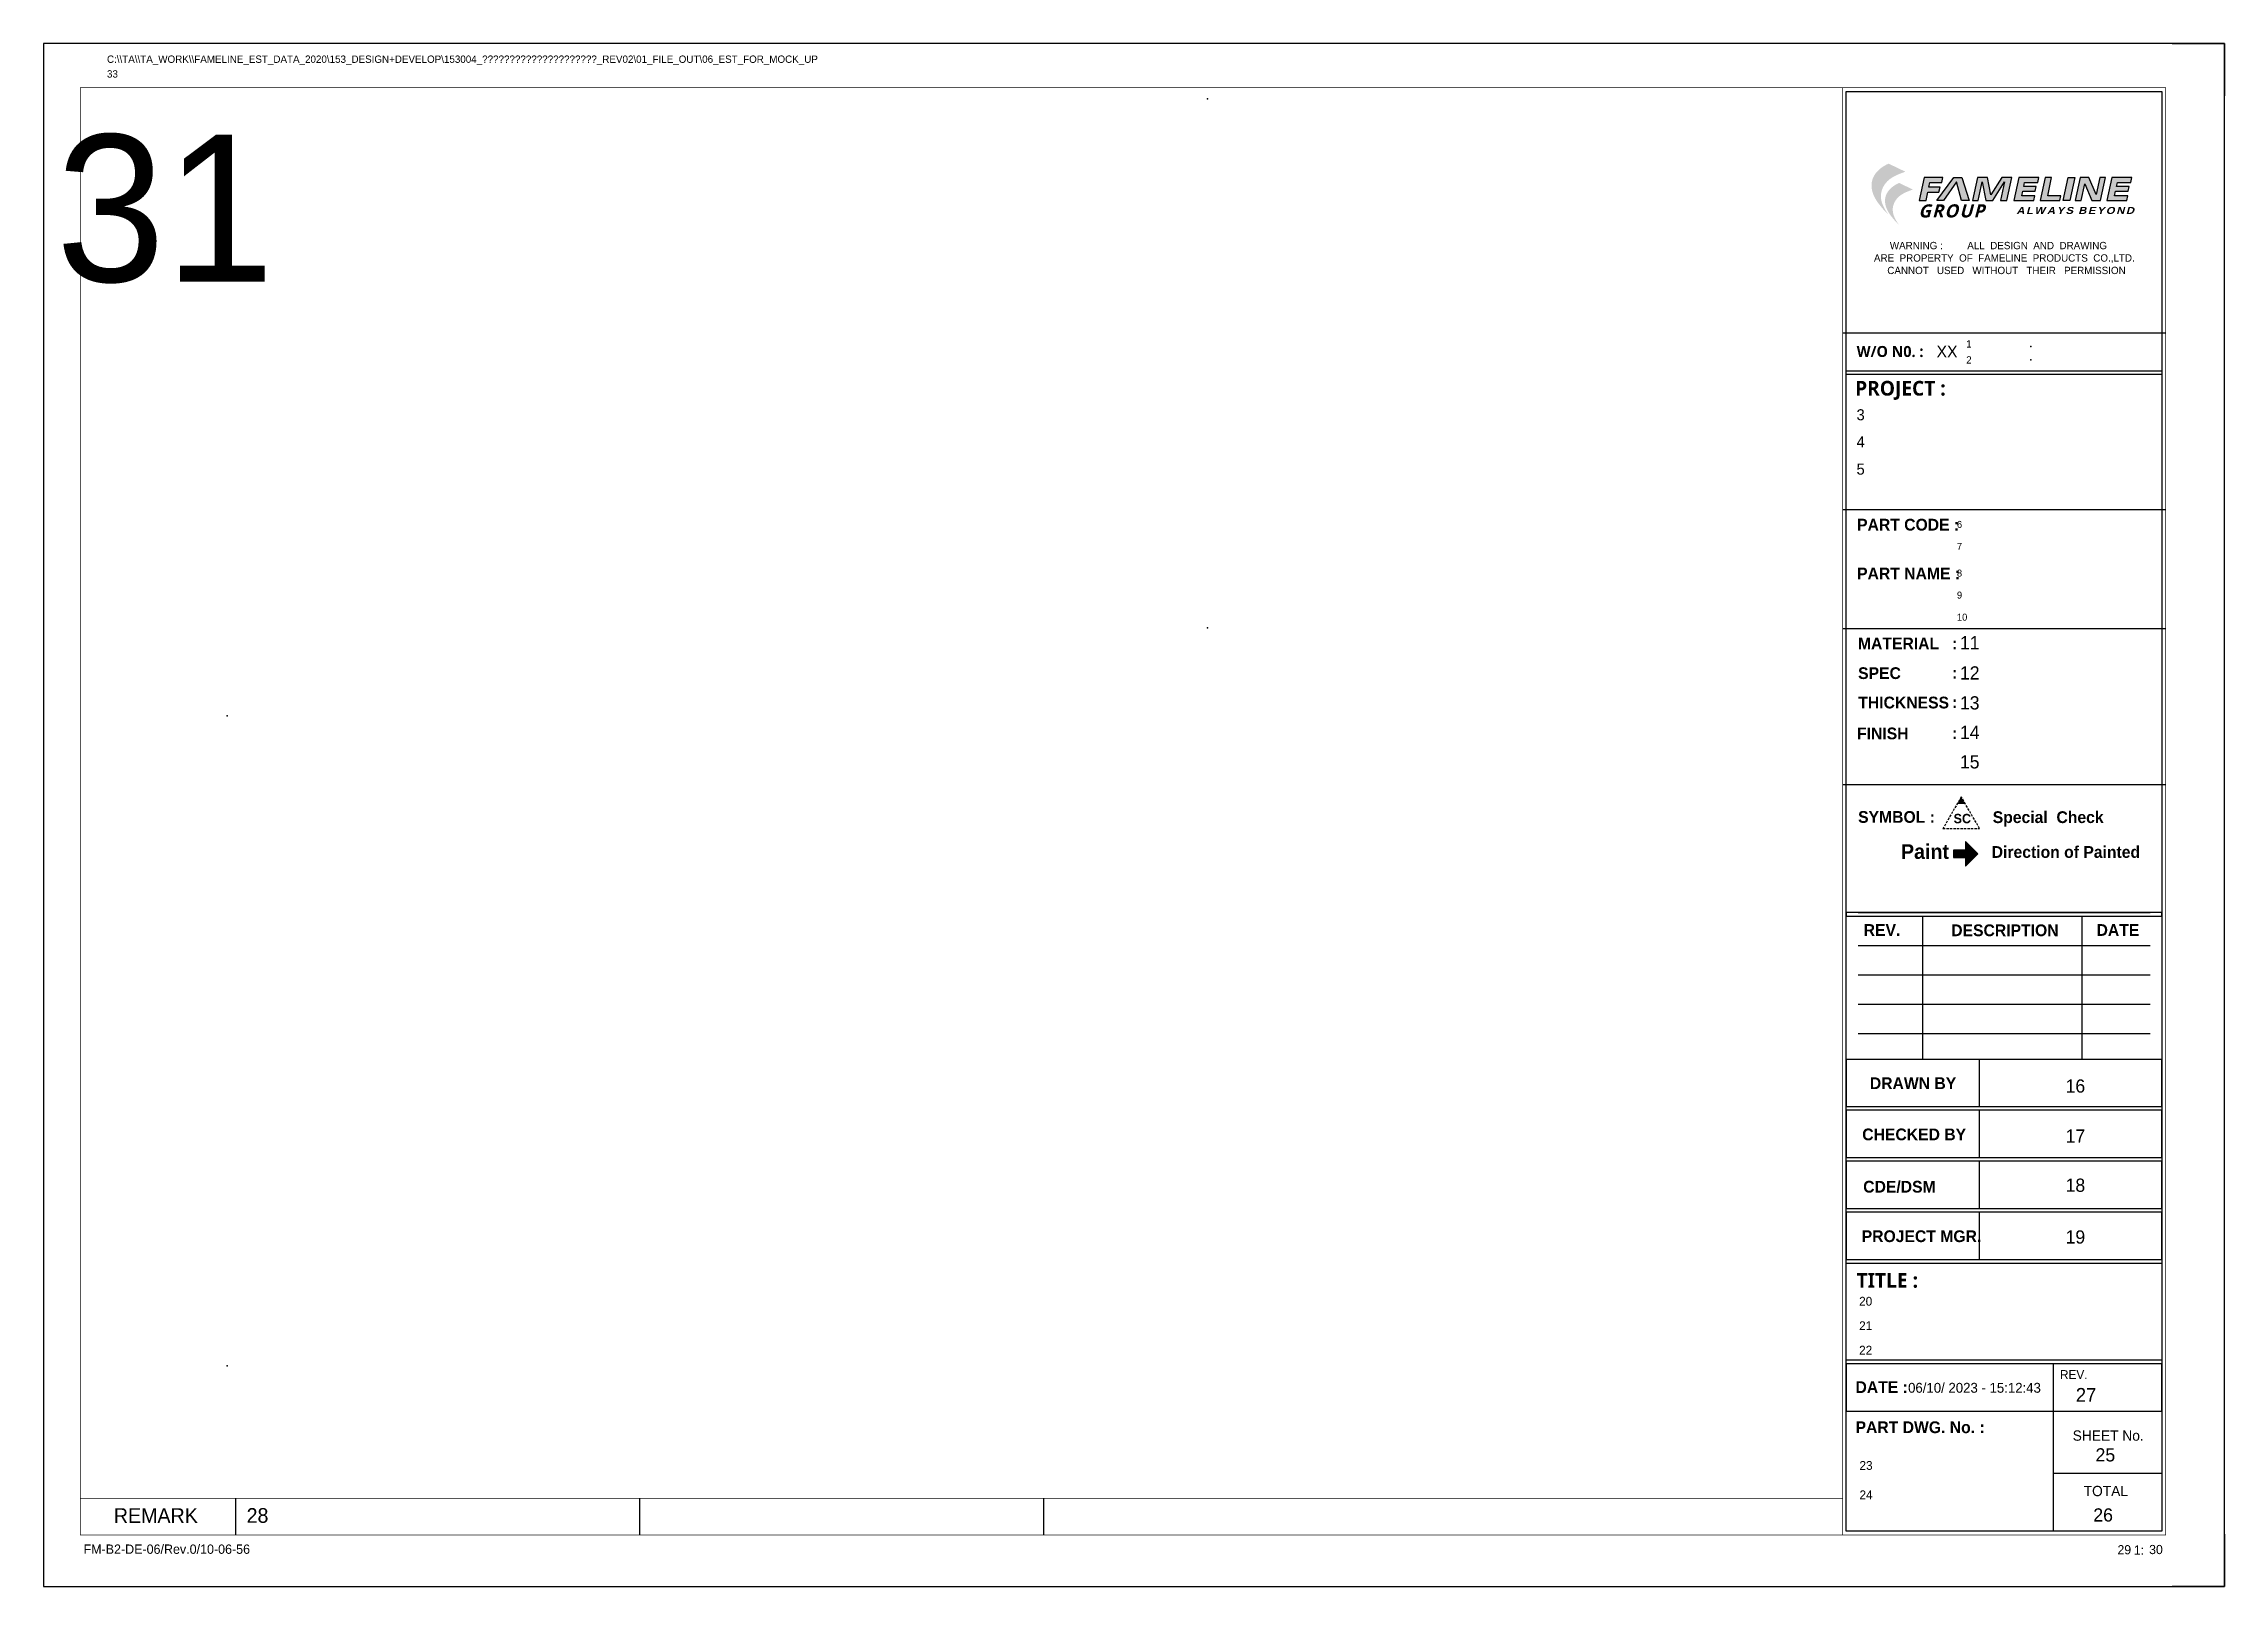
# Model space of a CAD drawing. Header units: millimetres. Extents: x -244126 to 368105, y -173968 to 259060.
# Drawn here: x -205 to 389, y 997 to 1417 of the extents above; entities that cross this region are included whole.
import ezdxf
from ezdxf.enums import TextEntityAlignment as Align

# ---------------------------------------------------------------- set-up
doc = ezdxf.new("R2010")
doc.units = ezdxf.units.MM
doc.header["$MEASUREMENT"] = 0
doc.linetypes.add('005_GG_TA_LINE', pattern=[13.75, 5, -1.25, 1.25, -1.25, 5])
doc.linetypes.add('HIDDEN', pattern=[9.525, 6.35, -3.175])
for name, color, linetype in [('000 - D I M 0.25', 6, 'Continuous'), ('000 - H A T C H', 8, 'Continuous'), ('000 - L I N E 0.1', 1, 'Continuous'), ('000 - T E X T', 4, 'Continuous'), ('000 - TITLEBLOCK', 4, 'Continuous'), ('FL-Support ii', 5, 'Continuous'), ('T E X T', 4, 'Continuous')]:
    doc.layers.add(name, color=color, linetype=linetype)
doc.styles.add('BROWALLIA', font='BrowalliaUPC.ttf')
doc.styles.add('century gothic111111', font='CordiaUPC.ttf')
doc.styles.add('Cetury Gothic', font='GOTHIC.TTF')
doc.styles.add('MtXpl_Century_Gothic', font='GOTHICB.TTF')
doc.styles.add('MtXpl_Malgun_Gothic', font='malgunbd.ttf')
doc.styles.add('TA', font='Cordia New.ttf', dxfattribs={"height": 4.5})

# ---------------------------------------------------------------- blocks, each defined once
blk = doc.blocks.new('A$Cfd196da9')
at = {"color": 0, "linetype": 'ByBlock', "const_width": 0.1}
blk.add_lwpolyline([(-143.5, -98), (96.5, -98), (96.5, 99), (-143.5, 99)], close=True, dxfattribs=at)
blk = doc.blocks.new('NEW LOGO FAMELINE')
h = blk.add_hatch(color=3)
h.dxf.hatch_style = 1
h.set_gradient(color1=(51, 51, 51), color2=(132, 132, 132), tint=1, name='INVHEMISPHERICAL')
edge = h.paths.add_edge_path()
edge.add_spline(control_points=[(167, -151.3), (166.2, -150.2), (164.6, -148), (161.9, -143.2), (159.3, -137.4), (158.4, -130.6), (159.4, -124.4), (161.9, -118.6), (166.8, -112.3), (175.3, -106.8), (182.7, -104.2), (186.7, -102.7)], knot_values=[0, 0, 0, 0, 3.999368, 8.221458, 16.423435, 22.935826, 28.683381, 35.030362, 41.70231, 52.106571, 65.045306, 65.045306, 65.045306, 65.045306], degree=3, periodic=0)
edge.add_line((186.7, -102.7), (167.5, -93.5))
edge.add_spline(control_points=[(167.5, -93.5), (165.3, -94.5), (160.7, -96.8), (154.8, -101.7), (150.3, -107.6), (148, -114.3), (147.8, -121.1), (149.6, -128.8), (153.3, -135.6), (157.9, -141.6), (162.1, -146.7), (165.3, -149.7), (167, -151.3)], knot_values=[0, 0, 0, 0, 7.114643, 15.455222, 22.761373, 29.246418, 36.248595, 42.954952, 52.716962, 59.173886, 65.493194, 72.469008, 72.469008, 72.469008, 72.469008], degree=3, periodic=0)
edge = h.paths.add_edge_path(flags=16)
edge.add_spline(control_points=[(174.4, -106.3), (174.1, -106.2), (172.5, -105.6), (168.6, -105.4), (162.7, -105.8), (156.2, -106.9), (152.6, -109.1), (151, -110.1)], knot_values=[0, 0, 0, 0, 1.056476, 5.025479, 11.599149, 18.811417, 24.352285, 24.352285, 24.352285, 24.352285], degree=3, periodic=0)
edge.add_spline(control_points=[(151, -110.1), (151.1, -109.8), (151.2, -109.5), (151.8, -108.3), (152.4, -107.3), (153.9, -105.1), (154.9, -104), (157.1, -101.7), (158.4, -100.5), (160.4, -99), (161.1, -98.5), (162.6, -97.6), (163.3, -97.1), (164.9, -96.2), (165.8, -95.8), (167, -95.2), (167.2, -95.1), (167.5, -95)], knot_values=[0.636744, 0.636744, 0.636744, 0.636744, 1.528083, 1.528083, 5.150301, 5.150301, 9.845601, 9.845601, 15.15015, 15.15015, 17.802424, 17.802424, 20.454698, 20.454698, 23.491903, 23.491903, 24.373762, 24.373762, 24.373762, 24.373762], degree=3, periodic=0)
edge.add_line((167.5, -95), (183.3, -102.6))
edge.add_spline(control_points=[(183.3, -102.6), (182.4, -102.9), (181.5, -103.2), (178.6, -104.4), (176.5, -105.2), (174.4, -106.3)], knot_values=[3.151221, 3.151221, 3.151221, 3.151221, 5.963358, 5.963358, 12.618488, 12.618488, 12.618488, 12.618488], degree=3, periodic=0)
h = blk.add_hatch(color=253)
h.dxf.hatch_style = 1
edge = h.paths.add_edge_path()
edge.add_spline(control_points=[(167.5, -95), (167.2, -95.1), (167, -95.2), (165.8, -95.8), (164.9, -96.2), (163.3, -97.1), (162.6, -97.6), (161.1, -98.5), (160.4, -99), (158.4, -100.5), (157.1, -101.7), (154.9, -104), (153.9, -105.1), (152.4, -107.3), (151.8, -108.3), (151.2, -109.5), (151.1, -109.8), (151, -110.1)], knot_values=[0.636744, 0.636744, 0.636744, 0.636744, 1.518603, 1.518603, 4.555808, 4.555808, 7.208082, 7.208082, 9.860357, 9.860357, 15.164905, 15.164905, 19.860205, 19.860205, 23.482423, 23.482423, 24.373762, 24.373762, 24.373762, 24.373762], degree=3, periodic=0)
edge.add_spline(control_points=[(151, -110.1), (152.6, -109.1), (156.2, -106.9), (162.7, -105.8), (168.6, -105.4), (172.5, -105.6), (174.1, -106.2), (174.4, -106.3)], knot_values=[0, 0, 0, 0, 5.540868, 12.753135, 19.326806, 23.295809, 24.352285, 24.352285, 24.352285, 24.352285], degree=3, periodic=0)
edge.add_spline(control_points=[(174.4, -106.3), (176.5, -105.2), (178.6, -104.4), (181.5, -103.2), (182.4, -102.9), (183.3, -102.6)], knot_values=[3.151221, 3.151221, 3.151221, 3.151221, 9.806351, 9.806351, 12.618488, 12.618488, 12.618488, 12.618488], degree=3, periodic=0)
edge.add_line((183.3, -102.6), (167.5, -95))
edge = h.paths.add_edge_path()
edge.add_spline(control_points=[(179.5, -116.8), (179.3, -116.9), (179.1, -117), (178.1, -117.4), (177.4, -117.8), (176, -118.5), (175.4, -118.9), (174.3, -119.6), (173.7, -120), (172, -121.3), (171, -122.3), (169.1, -124.2), (168.3, -125.1), (167.1, -126.9), (166.6, -127.7), (166.1, -128.8), (166, -129), (165.9, -129.2)], knot_values=[0.636744, 0.636744, 0.636744, 0.636744, 1.518603, 1.518603, 4.555808, 4.555808, 7.208082, 7.208082, 9.860357, 9.860357, 15.164905, 15.164905, 19.860205, 19.860205, 23.482423, 23.482423, 24.373762, 24.373762, 24.373762, 24.373762], degree=3, periodic=0)
edge.add_spline(control_points=[(165.9, -129.2), (166.3, -129), (166.6, -128.7), (167, -128.5)], knot_values=[0, 0, 0, 0, 1.522018, 1.522018, 1.522018, 1.522018], degree=3, periodic=0)
edge.add_spline(control_points=[(167, -128.5), (167.7, -128.1), (168.5, -127.7), (169.2, -127.3)], knot_values=[1.522018, 1.522018, 1.522018, 1.522018, 4.566053, 4.566053, 4.566053, 4.566053], degree=3, periodic=0)
edge.add_spline(control_points=[(169.2, -127.3), (169.5, -127.2), (170.2, -126.9), (171, -126.6), (171.6, -126.5)], knot_values=[4.566053, 4.566053, 4.566053, 4.566053, 5.540868, 7.610089, 7.610089, 7.610089, 7.610089], degree=3, periodic=0)
edge.add_spline(control_points=[(171.6, -126.5), (172.4, -126.3), (173.2, -126.1), (174, -126)], knot_values=[7.610089, 7.610089, 7.610089, 7.610089, 10.654125, 10.654125, 10.654125, 10.654125], degree=3, periodic=0)
edge.add_spline(control_points=[(174, -126), (174.6, -125.9), (175.8, -125.7), (177.1, -125.6), (177.8, -125.5)], knot_values=[10.654125, 10.654125, 10.654125, 10.654125, 12.753135, 15.220178, 15.220178, 15.220178, 15.220178], degree=3, periodic=0)
edge.add_spline(control_points=[(177.8, -125.5), (178.9, -125.5), (180.1, -125.4), (181.4, -125.4), (181.5, -125.4)], knot_values=[15.220178, 15.220178, 15.220178, 15.220178, 19.326806, 19.786231, 19.786231, 19.786231, 19.786231], degree=3, periodic=0)
edge.add_spline(control_points=[(181.5, -125.4), (182.1, -125.5), (182.8, -125.5), (183.4, -125.6)], knot_values=[19.786231, 19.786231, 19.786231, 19.786231, 22.069258, 22.069258, 22.069258, 22.069258], degree=3, periodic=0)
edge.add_spline(control_points=[(183.4, -125.6), (183.7, -125.6), (184.1, -125.7), (184.5, -125.8), (184.6, -125.9)], knot_values=[22.069258, 22.069258, 22.069258, 22.069258, 23.295809, 23.591276, 23.591276, 23.591276, 23.591276], degree=3, periodic=0)
edge.add_spline(control_points=[(184.6, -125.9), (184.8, -125.9), (185, -126), (185.2, -126.1)], knot_values=[23.591276, 23.591276, 23.591276, 23.591276, 24.352285, 24.352285, 24.352285, 24.352285], degree=3, periodic=0)
edge.add_spline(control_points=[(185.2, -126.1), (186.9, -125.2), (188.6, -124.5), (191, -123.5), (191.8, -123.3), (192.5, -123)], knot_values=[3.151221, 3.151221, 3.151221, 3.151221, 9.806351, 9.806351, 12.618488, 12.618488, 12.618488, 12.618488], degree=3, periodic=0)
edge.add_line((192.5, -123), (179.5, -116.8))
h = blk.add_hatch(color=3)
h.dxf.hatch_style = 1
h.set_gradient(color1=(51, 51, 51), color2=(132, 132, 132), tint=1, name='INVHEMISPHERICAL')
edge = h.paths.add_edge_path()
edge.add_spline(control_points=[(179.1, -163.1), (178.5, -162.2), (177.2, -160.4), (174.9, -156.5), (172.8, -151.7), (172, -146), (172.8, -140.9), (174.9, -136.2), (178.9, -131), (185.9, -126.5), (192, -124.3), (195.3, -123.1)], knot_values=[0, 0, 0, 0, 3.28902, 6.761203, 13.506384, 18.862075, 23.588778, 28.808439, 34.295348, 42.851654, 53.492273, 53.492273, 53.492273, 53.492273], degree=3, periodic=0)
edge.add_line((195.3, -123.1), (179.5, -115.6))
edge.add_spline(control_points=[(179.5, -115.6), (177.7, -116.4), (173.9, -118.3), (169.1, -122.3), (165.3, -127.2), (163.4, -132.7), (163.3, -138.3), (164.8, -144.6), (167.9, -150.2), (171.6, -155.1), (175.1, -159.3), (177.7, -161.8), (179.1, -163.1)], knot_values=[0, 0, 0, 0, 5.850974, 12.71014, 18.718608, 24.051811, 29.810295, 35.325501, 43.35363, 48.663707, 53.86061, 59.597414, 59.597414, 59.597414, 59.597414], degree=3, periodic=0)
edge = h.paths.add_edge_path(flags=16)
edge.add_spline(control_points=[(171.6, -126.5), (171, -126.6), (170.2, -126.9), (169.5, -127.2), (169.2, -127.3)], knot_values=[4.566053, 4.566053, 4.566053, 4.566053, 6.635274, 7.610089, 7.610089, 7.610089, 7.610089], degree=3, periodic=0)
edge.add_spline(control_points=[(169.2, -127.3), (168.5, -127.7), (167.7, -128.1), (167, -128.5)], knot_values=[1.522018, 1.522018, 1.522018, 1.522018, 4.566053, 4.566053, 4.566053, 4.566053], degree=3, periodic=0)
edge.add_spline(control_points=[(167, -128.5), (166.6, -128.7), (166.3, -129), (165.9, -129.2)], knot_values=[0, 0, 0, 0, 1.522018, 1.522018, 1.522018, 1.522018], degree=3, periodic=0)
edge.add_spline(control_points=[(165.9, -129.2), (166, -129), (166.1, -128.8), (166.6, -127.7), (167.1, -126.9), (168.3, -125.1), (169.1, -124.2), (171, -122.3), (172, -121.3), (173.7, -120), (174.3, -119.6), (175.4, -118.9), (176, -118.5), (177.4, -117.8), (178.1, -117.4), (179.1, -117), (179.3, -116.9), (179.5, -116.8)], knot_values=[0.636744, 0.636744, 0.636744, 0.636744, 1.528083, 1.528083, 5.150301, 5.150301, 9.845601, 9.845601, 15.15015, 15.15015, 17.802424, 17.802424, 20.454698, 20.454698, 23.491903, 23.491903, 24.373762, 24.373762, 24.373762, 24.373762], degree=3, periodic=0)
edge.add_line((179.5, -116.8), (192.5, -123))
edge.add_spline(control_points=[(192.5, -123), (191.8, -123.3), (191, -123.5), (188.6, -124.5), (186.9, -125.2), (185.2, -126.1)], knot_values=[3.151221, 3.151221, 3.151221, 3.151221, 5.963358, 5.963358, 12.618488, 12.618488, 12.618488, 12.618488], degree=3, periodic=0)
edge.add_spline(control_points=[(185.2, -126.1), (185, -126), (184.8, -125.9), (184.6, -125.9)], knot_values=[23.591276, 23.591276, 23.591276, 23.591276, 24.352285, 24.352285, 24.352285, 24.352285], degree=3, periodic=0)
edge.add_spline(control_points=[(184.6, -125.9), (184.5, -125.8), (184.1, -125.7), (183.7, -125.6), (183.4, -125.6)], knot_values=[22.069258, 22.069258, 22.069258, 22.069258, 22.364725, 23.591276, 23.591276, 23.591276, 23.591276], degree=3, periodic=0)
edge.add_spline(control_points=[(183.4, -125.6), (182.8, -125.5), (182.1, -125.5), (181.5, -125.4)], knot_values=[19.786231, 19.786231, 19.786231, 19.786231, 22.069258, 22.069258, 22.069258, 22.069258], degree=3, periodic=0)
edge.add_spline(control_points=[(181.5, -125.4), (181.4, -125.4), (180.1, -125.4), (178.9, -125.5), (177.8, -125.5)], knot_values=[15.220178, 15.220178, 15.220178, 15.220178, 15.679604, 19.786231, 19.786231, 19.786231, 19.786231], degree=3, periodic=0)
edge.add_spline(control_points=[(177.8, -125.5), (177.1, -125.6), (175.8, -125.7), (174.6, -125.9), (174, -126)], knot_values=[10.654125, 10.654125, 10.654125, 10.654125, 13.121167, 15.220178, 15.220178, 15.220178, 15.220178], degree=3, periodic=0)
edge.add_spline(control_points=[(174, -126), (173.2, -126.1), (172.4, -126.3), (171.6, -126.5)], knot_values=[7.610089, 7.610089, 7.610089, 7.610089, 10.654125, 10.654125, 10.654125, 10.654125], degree=3, periodic=0)
blk = doc.blocks.new('*U1670')
h = blk.add_hatch(color=3)
h.dxf.hatch_style = 1
h.paths.add_polyline_path([(510.88, 377.25), (512.73, 377.25), (513.23, 379.59), (516.26, 379.59), (516.54, 380.9), (513.5, 380.9), (513.78, 382.22), (517.05, 382.22), (517.34, 383.55), (512.22, 383.55)])
h.paths.add_polyline_path([(515.64, 377.25), (517.5, 377.25), (521.06, 382.34), (522.38, 377.25), (524.44, 377.25), (522.5, 383.55), (520.35, 383.55)])
h.paths.add_polyline_path([(528.02, 382.4), (529.06, 377.25), (530.93, 377.25), (534.14, 382.39), (533.05, 377.25), (534.73, 377.25), (536.07, 383.55), (533.35, 383.55), (530.4, 378.85), (529.51, 383.55), (526.71, 383.55), (525.37, 377.25), (526.93, 377.25)])
h.paths.add_polyline_path([(536.68, 377.25), (542.13, 377.25), (542.41, 378.58), (538.81, 378.58), (539.07, 379.83), (542.46, 379.83), (542.73, 381.07), (539.34, 381.07), (539.58, 382.22), (543.19, 382.22), (543.47, 383.55), (538.02, 383.55)])
h.paths.add_polyline_path([(543.82, 377.25), (549.18, 377.25), (549.46, 378.58), (545.9, 378.58), (546.95, 383.55), (545.16, 383.55)])
h.paths.add_polyline_path([(550.13, 377.25), (551.92, 377.25), (553.26, 383.55), (551.47, 383.55)])
h.paths.add_polyline_path([(553.37, 377.25), (555.01, 377.25), (555.97, 381.8), (557.88, 377.25), (560.29, 377.25), (561.63, 383.55), (560.03, 383.55), (559.05, 378.94), (557.1, 383.55), (554.71, 383.55)])
h.paths.add_polyline_path([(561.98, 377.25), (567.43, 377.25), (567.71, 378.58), (564.11, 378.58), (564.37, 379.83), (567.76, 379.83), (568.03, 381.07), (564.64, 381.07), (564.88, 382.22), (568.48, 382.22), (568.77, 383.55), (563.32, 383.55)])
h = blk.add_hatch(color=150)
h.dxf.hatch_style = 1
h.paths.add_polyline_path([(522.34, 214.96), (521.18, 212.96), (523.49, 212.96)])
at = {"layer": 'FL-Support ii'}
blk.add_hatch(color=1, dxfattribs=at).paths.add_polyline_path([(523.53, 200.43), (523.53, 202.76), (526.87, 199.42), (523.53, 196.08), (523.53, 198.41), (520.19, 198.41), (520.19, 200.43)])
at = {"color": 3, "linetype": 'Continuous'}
for p, q in [((490, 341.3), (578, 341.3)), ((490, 293.14), (578, 293.14)), ((578, 260.72), (490, 260.72)), ((578, 260.72), (490, 260.72)), ((578, 218.23), (490, 218.23)), ((511.81, 182.47), (511.81, 143.47)), ((555.19, 182.47), (555.19, 143.47)), ((494.21, 174.47), (573.79, 174.47)), ((527.24, 143.47), (527.24, 130.61)), ((527.24, 129.61), (527.24, 116.75)), ((527.24, 115.75), (527.24, 102.89)), ((527.24, 101.89), (527.24, 89.03)), ((547.4, 60.57), (547.4, 47.72)), ((547.4, 47.72), (547.4, 15)), ((547.4, 30.86), (577, 30.86))]:
    blk.add_line(p, q, dxfattribs=at)
at = {"color": 8, "linetype": 'Continuous'}
for p, q in [((494.21, 183.47), (573.79, 183.47)), ((494.21, 166.47), (573.79, 166.47)), ((494.21, 158.47), (573.79, 158.47)), ((494.21, 150.47), (573.79, 150.47))]:
    blk.add_line(p, q, dxfattribs=at)
at = {"color": 3}
for points in [[(517.34, 383.55), (512.22, 383.55), (510.88, 377.25), (512.73, 377.25), (513.23, 379.59), (516.26, 379.59), (516.54, 380.9), (513.5, 380.9), (513.78, 382.22), (517.05, 382.22), (517.34, 383.55)], [(515.64, 377.25), (520.35, 383.55), (522.5, 383.55), (524.44, 377.25), (522.38, 377.25), (521.06, 382.34), (517.5, 377.25), (515.64, 377.25)], [(525.37, 377.25), (526.93, 377.25), (528.02, 382.4), (529.06, 377.25), (530.93, 377.25), (534.14, 382.39), (533.05, 377.25), (534.73, 377.25), (536.07, 383.55), (533.35, 383.55), (530.4, 378.85), (529.51, 383.55), (526.71, 383.55), (525.37, 377.25)], [(546.95, 383.55), (545.16, 383.55), (543.82, 377.25), (549.18, 377.25), (549.46, 378.58), (545.9, 378.58), (546.95, 383.55)], [(551.47, 383.55), (553.26, 383.55), (551.92, 377.25), (550.13, 377.25), (551.47, 383.55)], [(553.37, 377.25), (555.01, 377.25), (555.97, 381.8), (557.88, 377.25), (560.29, 377.25), (561.63, 383.55), (560.03, 383.55), (559.05, 378.94), (557.1, 383.55), (554.71, 383.55), (553.37, 377.25)]]:
    blk.add_lwpolyline(points, dxfattribs=at)
for points in [[(539.58, 382.22), (543.19, 382.22), (543.47, 383.55), (538.02, 383.55), (536.68, 377.25), (542.13, 377.25), (542.41, 378.58), (538.81, 378.58), (539.07, 379.83), (542.46, 379.83), (542.73, 381.07), (539.34, 381.07)], [(564.88, 382.22), (568.48, 382.22), (568.77, 383.55), (563.32, 383.55), (561.98, 377.25), (567.43, 377.25), (567.71, 378.58), (564.11, 378.58), (564.37, 379.83), (567.76, 379.83), (568.03, 381.07), (564.64, 381.07)]]:
    blk.add_lwpolyline(points, close=True, dxfattribs=at)
at = {"color": 3, "linetype": 'Continuous'}
for points in [[(577, 330.96), (577, 329.96), (491, 329.96), (491, 330.96)], [(577, 182.47), (577, 183.47), (491, 183.47), (491, 182.47)], [(577, 130.61), (577, 143.47), (491, 143.47), (491, 130.61)], [(577, 116.75), (577, 129.61), (491, 129.61), (491, 116.75)], [(577, 102.89), (577, 115.75), (491, 115.75), (491, 102.89)], [(577, 89.03), (577, 101.89), (491, 101.89), (491, 89.03)], [(577, 88.03), (577, 61.57), (491, 61.57), (491, 88.03)], [(577, 47.72), (577, 60.57), (491, 60.57), (491, 47.72)], [(577, 47.72), (577, 15), (491, 15), (491, 47.72)]]:
    blk.add_lwpolyline(points, close=True, dxfattribs=at)
at = {"color": 150, "linetype": 'HIDDEN', "ltscale": 0.1}
blk.add_lwpolyline([(517.34, 206.3), (527.34, 206.3), (522.34, 214.96), (517.34, 206.3)], dxfattribs=at)
for p in [(317, 405), (541.3, 337.59), (541.3, 333.89), (317, 261)]:
    blk.add_point(p)
at = {"linetype": '005_GG_TA_LINE'}
for p in [(50, 237), (50, 60)]:
    blk.add_point(p, dxfattribs=at)
at = {"layer": '000 - L I N E 0.1', "color": 21, "linetype": 'Continuous'}
for points in [[(14.24, 420), (0, 420), (0, 405.76)], [(579.76, 420), (594, 420), (594, 405.76)], [(0, 14.24), (0, 0), (14.24, 0)], [(594, 14.24), (594, 0), (579.76, 0)]]:
    blk.add_lwpolyline(points, dxfattribs=at)
at = {"layer": '000 - T E X T', "color": 3}
for p, q in [((52.3, 24), (52.3, 14)), ((162.37, 14), (162.37, 24)), ((272.45, 14), (272.45, 24))]:
    blk.add_line(p, q, dxfattribs=at)
at = {"layer": '000 - T E X T', "color": 3, "const_width": 0.2}
blk.add_lwpolyline([(578, 14), (490, 14), (490, 408), (578, 408)], close=True, dxfattribs=at)
at = {"layer": '000 - T E X T', "color": 3}
blk.add_lwpolyline([(577, 15), (491, 15), (491, 407), (577, 407)], close=True, dxfattribs=at)
at = {"layer": '000 - T E X T', "color": 3, "const_width": 0.2}
blk.add_lwpolyline([(10, 24), (490, 24)], dxfattribs=at)
at = {"layer": '000 - TITLEBLOCK', "color": 250}
blk.add_lwpolyline([(0, 0), (594, 0), (594, 420), (0, 420)], close=True, dxfattribs=at)
at = {"layer": 'FL-Support ii', "color": 5}
blk.add_lwpolyline([(523.53, 196.08), (526.87, 199.42), (523.53, 202.76), (523.53, 200.43), (520.19, 200.43), (520.19, 198.41), (523.53, 198.41)], close=True, dxfattribs=at)
at = {"color": 3, "xscale": 0.2379114290367492, "yscale": 0.2379114290367492, "zscale": 0.2379114290367492}
blk.add_blockref('NEW LOGO FAMELINE', (462.69, 409.57), dxfattribs=at)
at = {"layer": '000 - T E X T', "color": 3, "xscale": 2, "yscale": 2, "zscale": 2}
blk.add_blockref('A$Cfd196da9', (297, 210), dxfattribs=at)
at = {"color": 4, "style": 'Cetury Gothic'}
blk.add_text(' 1:', height=2.502, dxfattribs=at).set_placement((568.4, 8.64))
at = {"color": 2, "attachment_point": 1, "style": 'Cetury Gothic'}
for s, width, insert, char_height in [('{\\f@Meiryo UI|b1|i1|c0|p34;\\T1.1;GROUP}', 22.5192, (510.65, 376.25), 3.5687), ('{\\fArial Black|b0|i1|c0|p34;\\T1.2;ALWAYS BEYOND}', 36.507, (537.36, 375.53), 1.9033)]:
    blk.add_mtext_dynamic_manual_height_columns(s, width=width, gutter_width=5.95, heights=[0], dxfattribs=dict(at, insert=insert, char_height=char_height))
at = {"color": 4, "insert": (19.12, 21.28), "char_height": 4, "width": 228.247, "attachment_point": 1, "style": 'BROWALLIA'}
blk.add_mtext('{\\fCentury Gothic|b0|i0|c0|p34;REMARK}', dxfattribs=at)
at = {"color": 4, "style": 'TA'}
blk.add_attdef('PAPER_SIZE', text='', height=2.5, dxfattribs=at).set_placement((568.6, 9.97), align=Align.MIDDLE_RIGHT)
blk.add_attdef('SCALE_SIZE', text='', height=2.5, dxfattribs=at).set_placement((573.51, 10.03), align=Align.MIDDLE_LEFT)
at = {"layer": '000 - D I M 0.25', "color": 2, "insert": (518.99, 202.05), "char_height": 4, "width": 134.2273, "attachment_point": 3, "style": 'BROWALLIA'}
blk.add_mtext('{\\fBrowalliaUPC|b1|i0|c222|p34;Paint}', dxfattribs=at)
at = {"layer": '000 - H A T C H', "color": 4, "insert": (10.87, 11.4), "char_height": 2.5428, "attachment_point": 1, "style": 'century gothic111111'}
blk.add_mtext('FM-B2-DE-06/Rev.0/10-06-56', dxfattribs=at)
at = {"layer": '000 - T E X T', "linetype": '005_GG_TA_LINE', "insert": (506.85, 55.4), "char_height": 2.6877, "attachment_point": 1, "style": 'Cetury Gothic'}
blk.add_mtext(' 06/10/ 2023 - 15:12:43 ', dxfattribs=at)
at = {"layer": '000 - T E X T', "color": 250, "style": 'TA'}
for tag, height, p in [('SUPERLINK', 2, (17.26, 415.77)), ('NAMEFILE', 2, (17.26, 411.76)), ('SC', 40, (3.36, 375.21))]:
    blk.add_attdef(tag, text='', height=height, dxfattribs=at).set_placement(p, align=Align.MIDDLE_LEFT)
at = {"layer": '000 - T E X T', "color": 4, "style": 'TA'}
for tag, height, p in [('NAME_JOB_1', 2, (523.67, 338.25)), ('NAME_JOB_2', 2, (523.67, 333.89)), ('NAME_PROJECT_1', 3, (493.81, 318.97)), ('NAME_PROJECT_2', 3, (493.81, 311.57)), ('NAME_PROJECT_3', 3, (493.81, 304.17)), ('CODE_VALUE_1', 1.9, (521.15, 289.12)), ('CODE_VALUE_2', 1.9, (521.15, 283.12)), ('PART_NAME_VALUE_1', 1.9, (521.15, 275.87)), ('PART_NAME_VALUE_2', 1.9, (521.15, 269.87)), ('PART_NAME_VALUE_3', 1.9, (521.15, 263.87)), ('MATTERIAL_VALUE_1', 3.6, (521.96, 256.9)), ('SPEC_VALUE', 3.6, (521.96, 248.68)), ('THICKNESS_VALUE', 3.6, (521.96, 240.53)), ('COATING_VALUE_1', 3.6, (521.96, 232.5)), ('COATING_VALUE_2', 3.6, (521.96, 224.47)), ('NAME_TITLE_1', 2.4, (494.51, 77.62)), ('NAME_TITLE_2', 2.4, (494.51, 70.96)), ('NAME_TITLE_3', 2.4, (494.51, 64.3)), ('DRAWING_NO1', 2.4, (494.61, 32.92)), ('DRAWING_NO2', 2.4, (494.61, 24.91))]:
    blk.add_attdef(tag, text='', height=height, dxfattribs=at).set_placement(p, align=Align.MIDDLE_LEFT)
for tag, p in [('NAME_DAFT', (553.41, 136.22)), ('NAME_CHECKED', (553.41, 122.6)), ('NAME_DESIGNER', (553.41, 109.21)), ('NAME_DESIGN_MGR', (553.41, 95.12))]:
    blk.add_attdef(tag, text='', height=3.6, dxfattribs=at).set_placement(p, align=Align.MIDDLE_CENTER)
for tag, p, height in [('REV', (553.53, 50.25), 3.75), ('NAME_REMARK', (55.29, 17.3), 4)]:
    blk.add_attdef(tag, p, '', height=height, dxfattribs=at)
at = {"layer": '000 - T E X T', "color": 4, "style": 'Cetury Gothic'}
for tag, p in [('SHEET_NO.', (561.58, 34)), ('TOTAL_SHEET_NO.', (560.97, 17.64))]:
    blk.add_attdef(tag, text='', height=3.6, dxfattribs=at).set_placement(p, align=Align.CENTER)
at = {"layer": 'T E X T', "color": 4, "linetype": '005_GG_TA_LINE'}
for s, height, style, p in [('ARE  PROPERTY  OF  FAMELINE  PRODUCTS  CO.,LTD.', 2, 'Cetury Gothic', (498.55, 360.65)), (' WARNING :         ALL  DESIGN  AND  DRAWING', 2, 'Cetury Gothic', (502.13, 364.03)), (' CANNOT   USED   WITHOUT   THEIR   PERMISSION', 2, 'Cetury Gothic', (501.44, 357.26)), ('W/O N0. :', 3, 'MtXpl_Malgun_Gothic', (493.85, 334.69)), ('XX', 3.2, 'Cetury Gothic', (515.6, 334.57)), ('PROJECT :', 4, 'MtXpl_Malgun_Gothic', (493.42, 324.18)), ('PART CODE :', 3.2, 'MtXpl_Century_Gothic', (493.95, 287.44)), ('PART NAME :', 3.2, 'MtXpl_Century_Gothic', (493.95, 274.15)), ('MATERIAL', 3.2, 'MtXpl_Century_Gothic', (494.19, 255.1)), (':', 3.2, 'MtXpl_Century_Gothic', (519.82, 255.1)), ('SPEC', 3.2, 'MtXpl_Century_Gothic', (494.23, 247.02)), (':', 3.2, 'MtXpl_Century_Gothic', (519.82, 247.1)), ('THICKNESS', 3.2, 'MtXpl_Century_Gothic', (494.27, 239.02)), (':', 3.2, 'MtXpl_Century_Gothic', (519.82, 239.1)), ('FINISH', 3.2, 'MtXpl_Century_Gothic', (493.94, 230.61)), (':', 3.2, 'MtXpl_Century_Gothic', (519.82, 230.69)), ('SYMBOL :', 3.2, 'MtXpl_Century_Gothic', (494.23, 207.87)), ('Special  Check', 3.2, 'MtXpl_Century_Gothic', (530.9, 207.81)), ('Direction of Painted', 3.2, 'MtXpl_Century_Gothic', (530.62, 198.33)), ('REV.', 3.2, 'MtXpl_Century_Gothic', (495.75, 177.09)), ('DESCRIPTION', 3.2, 'MtXpl_Century_Gothic', (519.59, 177.01)), ('DATE', 3.2, 'MtXpl_Century_Gothic', (559.18, 177.09)), ('DRAWN BY', 3.2, 'MtXpl_Century_Gothic', (497.43, 135.38)), ('CHECKED BY', 3.2, 'MtXpl_Century_Gothic', (495.36, 121.44)), ('CDE/DSM', 3.2, 'MtXpl_Century_Gothic', (495.62, 107.2)), ('PROJECT MGR.', 3.2, 'MtXpl_Century_Gothic', (495.21, 93.73)), ('TITLE :', 4, 'MtXpl_Malgun_Gothic', (493.8, 81.32)), ('DATE :', 3.2, 'MtXpl_Century_Gothic', (493.52, 52.64)), ('REV.', 2.4, 'Cetury Gothic', (549.23, 56.46)), ('PART DWG. No. :', 3.2, 'MtXpl_Century_Gothic', (493.53, 41.72)), ('SHEET No.', 2.8, 'Cetury Gothic', (552.68, 39.65)), ('TOTAL', 2.8, 'Cetury Gothic', (555.68, 24.56))]:
    blk.add_text(s, height=height, dxfattribs=dict(at, style=style)).set_placement(p)
at = {"layer": 'T E X T', "color": 150, "insert": (520.24, 210.31), "char_height": 2.56, "attachment_point": 1, "style": 'Cetury Gothic'}
blk.add_mtext('{\\fCentury Gothic|b1|i0|c0|p34;SC}', dxfattribs=at)

msp = doc.modelspace()

# ---------------------------------------------------------------- block references
msp.add_blockref('*U1670', (-204.881, 996.91588)).add_auto_attribs({'NAME_JOB_1': '1', 'NAME_JOB_2': '2', 'NAME_PROJECT_1': '3', 'NAME_PROJECT_2': '4', 'NAME_PROJECT_3': '5', 'CODE_VALUE_1': '6', 'CODE_VALUE_2': '7', 'PART_NAME_VALUE_1': '8', 'PART_NAME_VALUE_2': '9', 'PART_NAME_VALUE_3': '10', 'MATTERIAL_VALUE_1': '11', 'SPEC_VALUE': '12', 'THICKNESS_VALUE': '13', 'COATING_VALUE_1': '14', 'COATING_VALUE_2': '15', 'NAME_DAFT': '16', 'NAME_CHECKED': '17', 'NAME_DESIGNER': '18', 'NAME_DESIGN_MGR': '19', 'NAME_TITLE_1': '20', 'NAME_TITLE_2': '21', 'NAME_TITLE_3': '22', 'DRAWING_NO1': '23', 'DRAWING_NO2': '24', 'SHEET_NO.': '25', 'TOTAL_SHEET_NO.': '26', 'REV': '27', 'NAME_REMARK': '28', 'PAPER_SIZE': '29', 'SCALE_SIZE': '30', 'SC': '31', 'SUPERLINK': 'C:\\\\TA\\\\TA_WORK\\\\FAMELINE_EST_DATA_2020\\153_DESIGN+DEVELOP\\153004_สวนสัตว์แห่งใหม่ย่านคลองหก_REV02\\01_FILE_OUT\\06_EST_FOR_MOCK_UP', 'NAMEFILE': '33'})

doc.saveas('drawing.dxf')
